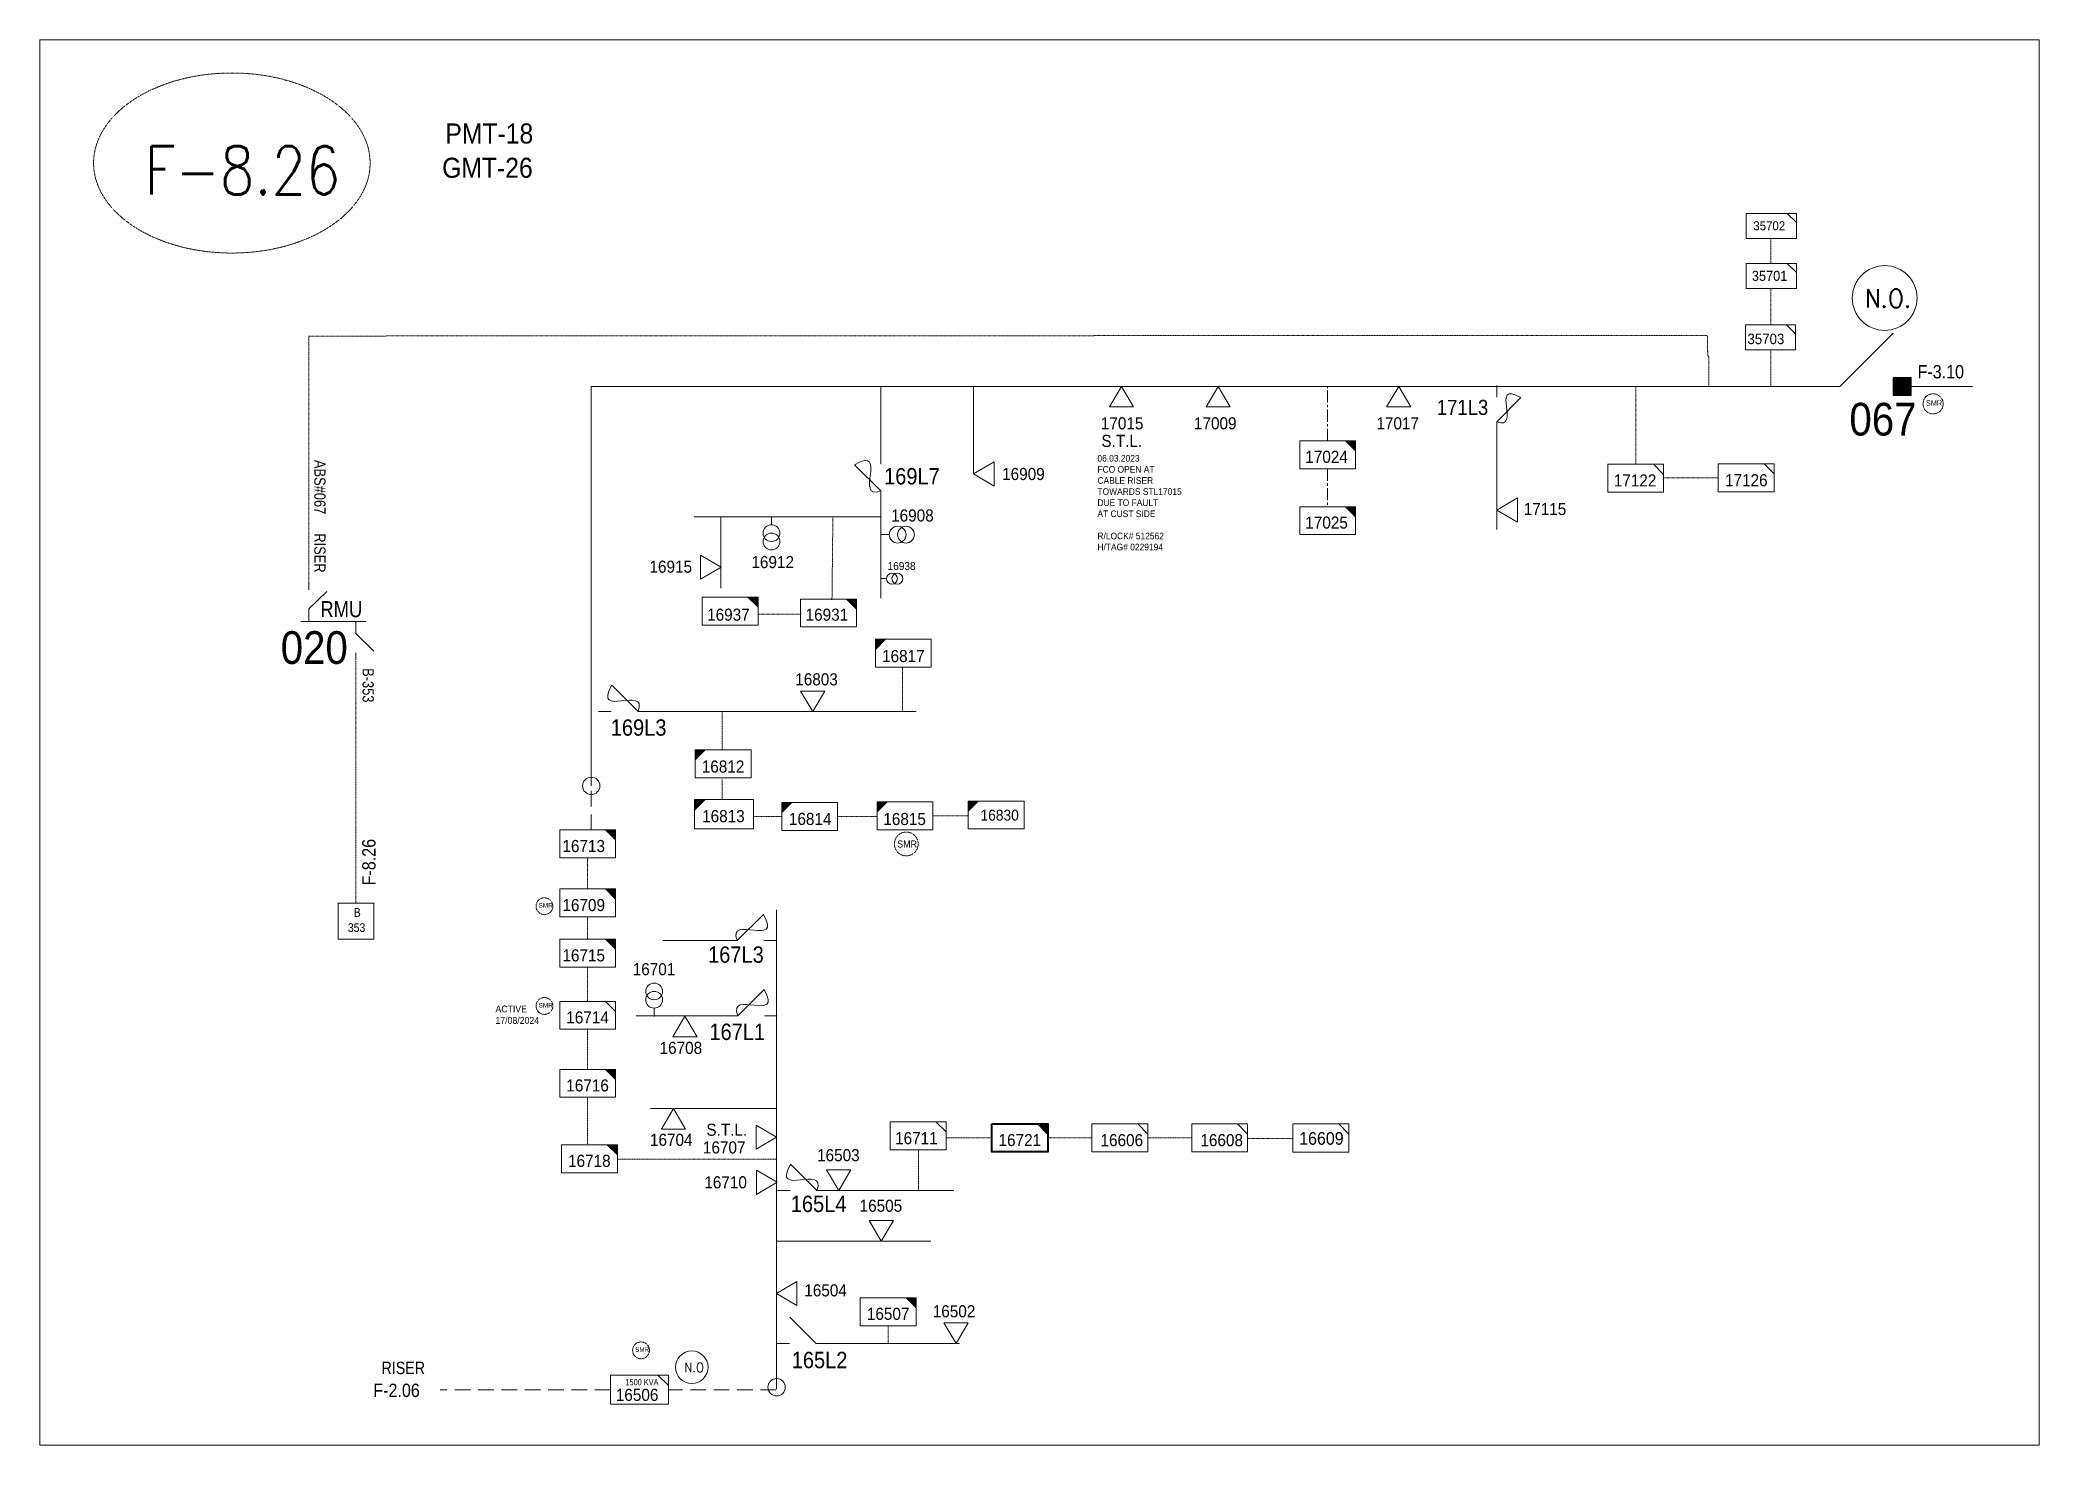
# Model space of a CAD drawing. Header units: metres. Extents: x 65984 to 144644, y -19036 to 23726.
# Drawn here: x 96246 to 97126, y -2596 to -1977 of the extents above; entities that cross this region are included whole.
import ezdxf
from ezdxf.enums import TextEntityAlignment as Align

# ---------------------------------------------------------------- set-up
doc = ezdxf.new("R2010")
doc.units = ezdxf.units.M
doc.header["$MEASUREMENT"] = 0
for name, pattern in [('( Center )', [2, 1.25, -0.25, 0.25, -0.25]), ('DGN Style 2', [0.023128, 0, -0.023128]), ('DGN Style 3', [0.013877, 0, -0.013877]), ('HIDDEN2', [2381.25, 1587.5, -793.75])]:
    doc.linetypes.add(name, pattern=pattern)
doc.layers.get('0').update_dxf_attribs({"color": 95, "lineweight": 40})
for name, color, linetype, lineweight in [('ABS', 7, 'Continuous', 40), ('ABS NUMBER', 112, 'Continuous', 30), ('d_eos', 111, 'Continuous', 40), ('d_eos no', 121, 'Continuous', 40), ('d_fco', 5, 'Continuous', 40), ('d_fco text', 95, 'Continuous', 40), ('d_oh branch', 94, 'Continuous', 40), ('d_switch', 95, 'Continuous', 40), ('d_tf', 1, 'Continuous', 40), ('d_tf no', 6, 'Continuous', 40), ('d_tf_200', 1, 'Continuous', 40), ('d_ug cable', 95, 'Continuous', 40), ('d_ug main line', 95, 'Continuous', 40), ('FDR  1  05', 172, 'Continuous', 40), ('fedr no', 95, 'Continuous', 40), ('GRID STATION  04', 7, 'Continuous', 40), ('Level 37', 7, 'Continuous', 0), ('O H MAIN FEEDER', 4, 'Continuous', 100), ('SW N O', 114, 'Continuous', 30)]:
    doc.layers.add(name, color=color, linetype=linetype, lineweight=lineweight)
doc.styles.add('NASKHF', font='naskhf.shx', dxfattribs={"height": 8})
doc.styles.add('Style-Arial', font='arial.ttf')
doc.styles.add('Style-ENGINEERING', font='ENGINEERING.shx')
doc.styles.add('Style-msdefault', font='msdefault.shx')
doc.styles.add('Style-STANDARD', font='STANDARD.shx')

msp = doc.modelspace()

# ---------------------------------------------------------------- texts
at = {"layer": 'ABS NUMBER', "color": 2, "lineweight": 13, "style": 'Style-Arial', "width": 0.88}
msp.add_text('067', height=14.4, dxfattribs=at).set_placement((97072.4, -2151.5), align=Align.RIGHT)
at = {"layer": 'd_eos no', "color": 7, "linetype": 'Continuous', "lineweight": 13, "style": 'Style-Arial', "width": 0.88}
for s, p in [('PMT-18', (96424.84, -2014.12)), ('GMT-26', (96423.41, -2029.21))]:
    msp.add_text(s, height=8.843, dxfattribs=at).set_placement(p, align=Align.TOP_LEFT)
msp.add_text('020', height=14.4, dxfattribs=at).set_placement((96352.35, -2252.03))
at = {"layer": 'd_fco text', "color": 234, "linetype": 'Continuous', "lineweight": 13, "style": 'Style-msdefault', "width": 0.916667}
msp.add_text('171L3', height=6.647, rotation=360, dxfattribs=at).set_placement((96883.89, -2142.44), align=Align.RIGHT)
at = {"layer": 'd_fco text', "color": 7, "linetype": 'Continuous', "lineweight": 13, "char_height": 7.1971, "style": 'NASKHF'}
for s, insert, attachment_point, rotation in [('\\Fmsdefault;\\H1x;\\W0.916667;169L7', (96617.93, -2173.12), 7, 359.99999), ('\\Fmsdefault;\\H1x;\\W0.916667;169L3', (96522.15, -2283.74), 9, 0.00001), ('\\Fmsdefault;\\H1x;\\W0.916667;165L4', (96576.86, -2493.42), 7, 359.99999)]:
    msp.add_mtext(s, dxfattribs=dict(at, insert=insert, attachment_point=attachment_point, rotation=rotation))
at = {"layer": 'd_fco text', "color": 234, "linetype": 'Continuous', "lineweight": 13, "char_height": 7.1971, "attachment_point": 7, "rotation": 359.99999, "style": 'NASKHF'}
for s, insert in [('\\Fmsdefault;\\H1x;\\W0.916667;167L3', (96540.45, -2383.68)), ('\\Fmsdefault;\\H1x;\\W0.916667;167L1', (96541.04, -2417.68)), ('\\Fmsdefault;\\H1x;\\W0.916667;165L2', (96577.27, -2562.15))]:
    msp.add_mtext(s, dxfattribs=dict(at, insert=insert))
at = {"layer": 'd_switch', "color": 2, "linetype": 'Continuous', "lineweight": 13, "style": 'Style-msdefault', "width": 0.9}
for s, p in [('F-3.10', (97072.85, -2120.46)), ('F-2.06', (96393.1, -2568.87))]:
    msp.add_text(s, height=5.882, rotation=359.99996, dxfattribs=at).set_placement(p, align=Align.TOP_LEFT)
at = {"layer": 'd_switch', "color": 120, "linetype": 'Continuous', "lineweight": 13, "style": 'Style-msdefault', "width": 0.9}
msp.add_text('F-8.26', height=5.882, rotation=90, dxfattribs=at).set_placement((96388.2, -2349.53), align=Align.TOP_LEFT)
at = {"layer": 'd_switch', "color": 7, "linetype": 'Continuous', "lineweight": 13, "style": 'Style-ENGINEERING', "width": 0.857143}
msp.add_text('RISER', height=5.469, rotation=360, dxfattribs=at).set_placement((96415.88, -2559.19), align=Align.TOP_RIGHT)
at = {"layer": 'd_switch', "color": 7, "linetype": 'Continuous', "lineweight": 13, "ltscale": 0.666667, "style": 'Style-ENGINEERING', "width": 0.857143}
msp.add_text('1500 KVA', height=2.734, rotation=360, dxfattribs=at).set_placement((96518.64, -2566.85), align=Align.TOP_RIGHT)
at = {"layer": 'd_tf no', "color": 234, "linetype": 'Continuous', "lineweight": 13, "style": 'Style-msdefault', "width": 0.945946}
for s, height, p in [('35702', 3.987, (97000.57, -2057.18)), ('35701', 4.43, (96999.94, -2078.99)), ('35703', 4.613, (96997.98, -2106.66)), ('17015', 5.328, (96713.35, -2143.46)), ('17009', 5.328, (96754.34, -2143.46)), ('17017', 5.328, (96834.65, -2143.46)), ('S.T.L.', 5.328, (96713.59, -2151.19)), ('17024', 5.328, (96803.35, -2158.19)), ('16909', 5.328, (96669.91, -2165.77)), ('17122', 5.328, (96939.13, -2168.6)), ('17126', 5.328, (96988.1, -2168.5)), ('17115', 5.328, (96899.49, -2181.17)), ('16908', 5.328, (96621.04, -2184.02)), ('17025', 5.328, (96803.35, -2187.15)), ('16915', 5.328, (96514.67, -2206.57)), ('16912', 5.328, (96559.54, -2204.53)), ('16938', 3.496, (96619.51, -2207.2)), ('16937', 5.328, (96540.04, -2227.69)), ('16931', 5.328, (96583.39, -2227.7)), ('16713', 5.328, (96476.35, -2329.53)), ('16715', 5.328, (96476.35, -2377.65)), ('16708', 5.328, (96519.12, -2418.38)), ('16716', 5.328, (96478.05, -2434.92)), ('S.T.L.', 5.328, (96539.72, -2454.42)), ('16704', 5.328, (96514.89, -2458.85)), ('16707', 5.328, (96538.2, -2462.22)), ('16718', 5.328, (96478.82, -2468.12)), ('16503', 5.328, (96588.45, -2465.63)), ('16710', 5.328, (96538.82, -2477.56)), ('16505', 5.328, (96607.17, -2487.88)), ('16504', 5.328, (96582.82, -2525.12)), ('16507', 5.328, (96610.36, -2535.46)), ('16502', 5.328, (96639.36, -2534.34))]:
    msp.add_text(s, height=height, dxfattribs=at).set_placement(p, align=Align.TOP_LEFT)
at = {"layer": 'd_tf no', "color": 1, "linetype": 'Continuous', "lineweight": 40, "style": 'Style-msdefault', "width": 0.945946}
for height, p in [(2.446, (97076.57, -2135.95)), (3.103, (96623.72, -2329.76)), (2.038, (96465.85, -2357.33)), (2.038, (96465.85, -2401.26)), (2.038, (96508.34, -2552.85))]:
    msp.add_text('SMR', height=height, dxfattribs=at).set_placement(p, align=Align.TOP_LEFT)
at = {"layer": 'd_tf no', "color": 234, "linetype": 'Continuous', "lineweight": 13, "style": 'Style-msdefault', "width": 0.945946}
for s, height, p in [('16817', 5.328, (96635.78, -2245.91)), ('16803', 5.328, (96597.58, -2256.16)), ('16812', 5.328, (96556.43, -2294.54)), ('16813', 5.328, (96556.58, -2316.37)), ('16814', 5.328, (96594.79, -2317.61)), ('16830', 4.795, (96677.24, -2316.21)), ('16711', 5.328, (96641.53, -2458.12)), ('16606', 5.328, (96731.95, -2459)), ('16608', 5.328, (96775.92, -2459)), ('16609', 5.56, (96820.22, -2458.13))]:
    msp.add_text(s, height=height, dxfattribs=at).set_placement(p, align=Align.TOP_RIGHT)
at = {"layer": 'd_tf no', "color": 2, "linetype": 'Continuous', "lineweight": 13, "style": 'Style-msdefault', "width": 0.945946}
msp.add_text('16815', height=5.328, dxfattribs=at).set_placement((96636.34, -2317.64), align=Align.TOP_RIGHT)
for s, p in [('16709', (96476.35, -2355.51)), ('16714', (96478.05, -2404.98)), ('16506', (96499.85, -2571.13))]:
    msp.add_text(s, height=5.328, dxfattribs=at).set_placement(p, align=Align.TOP_LEFT)
at = {"layer": 'd_tf no', "color": 234, "linetype": 'Continuous', "lineweight": 13, "style": 'Style-msdefault', "width": 0.945946}
msp.add_text('16701', height=5.328, dxfattribs=at).set_placement((96507.29, -2389.06))
at = {"layer": 'd_tf no', "color": 234, "linetype": 'Continuous', "lineweight": 40, "style": 'Style-msdefault', "width": 0.945946}
msp.add_text('16721', height=5.328, dxfattribs=at).set_placement((96668.32, -2458.97), align=Align.TOP_LEFT)
at = {"layer": 'd_tf no', "color": 121, "linetype": 'Continuous', "lineweight": 40, "insert": (96446.89, -2402.4), "char_height": 3.0304, "attachment_point": 1, "style": 'NASKHF'}
msp.add_mtext('\\Fmsdefault;\\H1x;\\W0.945946;ACTIVE\\P17/08/2024', dxfattribs=at)
at = {"layer": 'd_ug cable', "color": 2, "linetype": 'Continuous', "lineweight": 0, "insert": (96711.86, -2160.05), "char_height": 2.9302, "attachment_point": 1, "style": 'NASKHF'}
msp.add_mtext('\\Fmsdefault;\\H1x;\\W0.945946;06.03.2023\\PFCO OPEN AT \\PCABLE RISER \\PTOWARDS STL17015 \\PDUE TO FAULT \\PAT CUST SIDE\\P\\PR/LOCK# 512562\\PH/TAG# 0229194', dxfattribs=at)
at = {"layer": 'fedr no', "color": 6, "linetype": 'Continuous', "lineweight": 13, "style": 'Style-STANDARD', "width": 0.909091}
msp.add_text('F-8.26', height=21.277, dxfattribs=at).set_placement((96335.47, -2034.78), align=Align.MIDDLE_CENTER)
at = {"layer": 'GRID STATION  04', "color": 120, "linetype": 'Continuous', "lineweight": 13, "style": 'Style-msdefault', "width": 0.888889}
for s, height, p in [('353', 3.857, (96381.91, -2366.19)), ('B', 3.86, (96384.52, -2359.52))]:
    msp.add_text(s, height=height, dxfattribs=at).set_placement(p, align=Align.TOP_LEFT)
at = {"layer": 'Level 37', "color": 7, "linetype": 'Continuous', "lineweight": 13, "style": 'Style-ENGINEERING', "width": 0.857143}
for s, p in [('ABS#067', (96372.07, -2162.25)), ('RISER', (96372.07, -2194.55)), ('B-353', (96393.31, -2253.9))]:
    msp.add_text(s, height=4.939, rotation=270, dxfattribs=at).set_placement(p, align=Align.TOP_LEFT)
at = {"layer": 'Level 37', "color": 7, "linetype": 'Continuous', "lineweight": 13, "style": 'Style-msdefault', "width": 0.86}
msp.add_text('RMU', height=7.056, rotation=359.99963, dxfattribs=at).set_placement((96388.26, -2231.45), align=Align.RIGHT)

# ---------------------------------------------------------------- blocks, each defined once
blk = doc.blocks.new('*U1108')
at = {"layer": 'd_eos', "color": 7, "linetype": 'Continuous', "lineweight": 13, "ltscale": 0.780946}
for p, q in [((-10.92, 12.05), (-10.92, 14.82)), ((-10.92, 4.75), (-4.06, 11.41)), ((-10.93, 0.2), (-10.93, 4.75)), ((-13.93, -0.16), (10.87, -0.16)), ((7.07, -0.16), (7.07, -4.72)), ((7.08, -4.72), (13.94, -11.38)), ((7.07, -12.02), (7.07, -14.78))]:
    blk.add_line(p, q, dxfattribs=at)
at = {"layer": 'd_ug cable', "color": 7, "linetype": 'DGN Style 2', "lineweight": 13, "flags": 128}
blk.add_lwpolyline([(7.07, -14.78), (7.07, -14.78)], close=True, dxfattribs=at)
blk = doc.blocks.new('ABS2_1_1')
at = {"color": 0, "linetype": 'ByBlock', "lineweight": -2, "ltscale": 500}
for q in [(-29900, 43500), (0, 0)]:
    blk.add_line((0, 13600), q, dxfattribs=at)
at = {"color": 0, "linetype": 'ByBlock', "lineweight": -2, "ltscale": 500, "flags": 128}
for points in [[(5000, 43600), (-5000, 43600), (-5000, 53600), (5000, 53600)], [(3791, 49653), (3791, 49653), (3791, 49653)]]:
    blk.add_lwpolyline(points, close=True, dxfattribs=at)
at = {"color": 0, "linetype": 'ByBlock', "lineweight": -2, "ltscale": 500}
for points in [[(5000, 43600), (-5000, 43600), (5000, 53600), (-5000, 53600)], [(3791, 49653), (3791, 49653), (3791, 49653)]]:
    blk.add_solid(points, dxfattribs=at)
blk = doc.blocks.new('TF_8')
at = {"color": 0, "linetype": 'ByBlock', "lineweight": -2}
blk.add_line((6.3, 4.95), (9.9, 1.35), dxfattribs=at)
blk.add_3dface([(-10.1, 4.95), (9.9, 4.95), (9.9, -5.05), (-10.1, -5.05)], dxfattribs=at)
blk = doc.blocks.new('*U1109')
at = {"layer": 'd_fco', "color": 234, "linetype": 'Continuous', "lineweight": 13}
blk.add_line((-4.6, 4.21), (-10.13, 4.21), dxfattribs=at)
at = {"layer": 'd_fco', "color": 234, "linetype": 'Continuous', "lineweight": 13, "extrusion": (0, 0, -1), "flags": 128}
blk.add_lwpolyline([(-13.02, 4.21), (-7.07, 4.21), (4.4, -7.26)], dxfattribs=at)
at = {"layer": 'd_fco', "color": 234, "linetype": 'Continuous', "lineweight": 13}
blk.add_open_spline([(-4.4, -7.26), (-13, 7.69), (11.58, -7.67), (7.07, 4.21)], degree=3, dxfattribs=at)
blk = doc.blocks.new('exist.us-1000kva')
at = {"color": 0, "linetype": 'ByBlock', "lineweight": -2, "flags": 128}
blk.add_lwpolyline([(40, 12.9), (32.8, 20), (40, 20)], close=True, dxfattribs=at)
at = {"color": 0, "linetype": 'ByBlock', "lineweight": -2, "extrusion": (0, 0, -1)}
blk.add_solid([(-40, 12.9), (-32.8, 20), (-40, 20)], dxfattribs=at)
at = {"color": 0, "linetype": 'ByBlock', "lineweight": -2, "xscale": 2, "yscale": 2}
blk.add_blockref('TF_8', (20.2, 10.1), dxfattribs=at)
blk = doc.blocks.new('TFU_108')
at = {"layer": 'd_tf_200', "color": 234, "linetype": 'Continuous', "lineweight": 13}
blk.add_line((0, 10), (0, 0), dxfattribs=at)
for centre in [(0, 30), (0, 20)]:
    blk.add_circle(centre, 10, dxfattribs=at)
blk = doc.blocks.new('*U1012')
at = {"layer": 'd_fco', "color": 7, "linetype": 'Continuous', "lineweight": 13}
blk.add_line((-4.6, 4.21), (-10.13, 4.21), dxfattribs=at)
at = {"layer": 'd_fco', "color": 7, "linetype": 'Continuous', "lineweight": 13, "flags": 128}
blk.add_lwpolyline([(13.02, 4.21), (7.07, 4.21), (-4.4, -7.26)], dxfattribs=at)
at = {"layer": 'd_fco', "color": 7, "linetype": 'Continuous', "lineweight": 13}
blk.add_open_spline([(-4.4, -7.26), (-13, 7.69), (11.58, -7.67), (7.07, 4.21)], degree=3, dxfattribs=at)
blk = doc.blocks.new('*U1111')
at = {"layer": 'd_fco', "color": 234, "linetype": 'Continuous', "lineweight": 13}
blk.add_line((-4.23, -4.01), (-8.1, -4.01), dxfattribs=at)
at = {"layer": 'd_fco', "color": 234, "linetype": 'Continuous', "lineweight": 13, "flags": 128}
blk.add_lwpolyline([(8.1, -4.01), (3.94, -4.01), (-4.09, 4.02)], dxfattribs=at)
blk = doc.blocks.new('TRA1_871')
at = {"layer": 'd_tf', "color": 234, "linetype": 'Continuous', "lineweight": 13, "ltscale": 0.000310849, "flags": 128}
blk.add_lwpolyline([(10, -17), (0, 0), (-10, -17)], close=True, dxfattribs=at)
blk = doc.blocks.new('TRA1_870')
at = {"layer": 'd_tf', "color": 234, "linetype": 'Continuous', "lineweight": 13, "ltscale": 0.000310849, "xscale": 1.000046566207833, "yscale": 1.000046566207833, "zscale": 1.000046566207833, "rotation": 180}
blk.add_blockref('TRA1_871', (0, 0), dxfattribs=at)
blk = doc.blocks.new('*U2638')
at = {"layer": 'FDR  1  05', "color": 234, "linetype": 'Continuous', "lineweight": 13, "flags": 128}
blk.add_lwpolyline([(20, 10), (20, 2.8), (12.8, 10)], close=True, dxfattribs=at)
at = {"layer": 'FDR  1  05', "color": 234, "linetype": 'Continuous', "lineweight": 13, "xscale": 2, "yscale": 2, "rotation": 359.9999999999999}
blk.add_blockref('TF_8', (0.2, 0.1), dxfattribs=at)
blk = doc.blocks.new('TRA1_873')
at = {"layer": 'd_tf', "color": 234, "linetype": 'Continuous', "lineweight": 13, "ltscale": 0.000372686, "extrusion": (0, 0, -1), "flags": 128}
blk.add_lwpolyline([(-10, -17), (0, 0), (10, -17)], close=True, dxfattribs=at)
blk = doc.blocks.new('TRA1_872')
at = {"layer": 'd_tf', "color": 234, "linetype": 'Continuous', "lineweight": 13, "ltscale": 0.000372686, "xscale": 1.000046566207833, "yscale": 1.000046566207833, "zscale": 1.000046566207833, "rotation": 180}
blk.add_blockref('TRA1_873', (0, 0), dxfattribs=at)
blk = doc.blocks.new('TRA1_875')
at = {"layer": 'd_tf', "color": 234, "linetype": 'Continuous', "lineweight": 13, "ltscale": 0.000372535, "flags": 128}
blk.add_lwpolyline([(10, -17), (0, 0), (-10, -17)], close=True, dxfattribs=at)
blk = doc.blocks.new('TRA1_874')
at = {"layer": 'd_tf', "color": 234, "linetype": 'Continuous', "lineweight": 13, "ltscale": 0.000372535, "xscale": 1.000046566207834, "yscale": 1.000046566207834, "zscale": 1.000046566207834, "rotation": 180}
blk.add_blockref('TRA1_875', (0, 0), dxfattribs=at)
blk = doc.blocks.new('*U3823')
at = {"layer": 'SW N O', "color": 3, "lineweight": 13}
blk.add_circle((0.01, 0.01), 4.97, dxfattribs=at)
at = {"layer": 'SW N O', "color": 3, "lineweight": 13, "style": 'Style-STANDARD'}
blk.add_text('N.O', height=2.833, dxfattribs=at).set_placement((0.75, -0.05), align=Align.MIDDLE_CENTER)
blk = doc.blocks.new('*U4073')
at = {"layer": 'SW N O', "color": 3, "lineweight": 13, "ltscale": 0.426762}
blk.add_circle((0, 0), 16.8, dxfattribs=at)
at = {"layer": 'SW N O', "color": 3, "lineweight": 13, "style": 'Style-STANDARD'}
blk.add_text('N.O.', height=9.6, dxfattribs=at).set_placement((1.7, -0.2), align=Align.MIDDLE_CENTER)

# ---------------------------------------------------------------- linework, layer by layer
at = {"layer": 'd_oh branch', "color": 234, "linetype": 'Continuous', "lineweight": 13}
for p, q in [((96657.32, -2168.42), (96657.31, -2129.91)), ((96887.61, -2192.79), (96887.61, -2148.59)), ((96534.27, -2187.32), (96616.53, -2187.32)), ((96514.03, -2273.04), (96632.06, -2273.03)), ((96520.59, -2373.85), (96550.63, -2373.85)), ((96508.75, -2406.91), (96547.56, -2406.91)), ((96570.65, -2447.68), (96515.11, -2447.68)), ((96648.64, -2483.83), (96588.05, -2483.83)), ((96570.65, -2506.08), (96638.58, -2506.08)), ((96591.67, -2551.22), (96651.08, -2551.22))]:
    msp.add_line(p, q, dxfattribs=at)
at = {"layer": 'd_oh branch', "color": 234, "linetype": 'Continuous', "lineweight": 13, "flags": 128}
for points in [[(96616.53, -2178.9), (96616.52, -2223.04)], [(96546.08, -2187.32), (96546.08, -2218.67)]]:
    msp.add_lwpolyline(points, dxfattribs=at)
at = {"layer": 'd_ug cable', "color": 234, "linetype": 'DGN Style 3', "lineweight": 13}
for p, q in [((96595.4, -2187.73), (96595, -2223.91)), ((96562.49, -2230.19), (96581.38, -2230.19)), ((96487.46, -2351.1), (96487.46, -2337.41)), ((96487.46, -2373.24), (96487.46, -2363.39)), ((96487.46, -2400.57), (96487.46, -2385.53)), ((96487.46, -2430.51), (96487.46, -2412.86)), ((96487.46, -2442.8), (96487.46, -2463.71)), ((96665.44, -2460.7), (96645.2, -2460.7)), ((96690.02, -2460.7), (96709.41, -2460.7)), ((96733.99, -2460.7), (96753.38, -2460.7)), ((96777.78, -2460.9), (96797.83, -2460.9)), ((96633.15, -2483.83), (96633.15, -2465.94)), ((96619.77, -2543.34), (96619.77, -2551.31))]:
    msp.add_line(p, q, dxfattribs=at)
at = {"layer": 'd_ug cable', "color": 234, "linetype": 'HIDDEN2', "lineweight": 13, "ltscale": 0.00432}
msp.add_line((96497.54, -2571.53), (96422.56, -2571.53), dxfattribs=at)
at = {"layer": 'd_ug cable', "color": 234, "linetype": 'DGN Style 3', "lineweight": 13, "flags": 128}
for points in [[(97008.22, -2075.71), (97008.22, -2064.77)], [(97008.22, -2102.59), (97008.22, -2086.77)], [(96981, -2129.91), (96981, -2116.54), (96980.47, -2116.54), (96980.46, -2107.41), (96364.66, -2107.7), (96364.69, -2216.17)], [(97008.22, -2129.91), (97008.22, -2113.81)], [(96948.91, -2129.91), (96948.91, -2164.17)], [(96961.26, -2170.12), (96985.29, -2170.12)], [(96626.06, -2253.48), (96626.06, -2273.03)], [(96546.71, -2273.04), (96546.71, -2289.76)], [(96546.71, -2302.96), (96546.71, -2311.68)], [(96560.44, -2319.21), (96572.82, -2319.21)], [(96597.46, -2319.21), (96614.85, -2319.21)], [(96639.29, -2318.89), (96654.94, -2318.89)], [(96500.52, -2470.09), (96570.65, -2470.09)]]:
    msp.add_lwpolyline(points, dxfattribs=at)
at = {"layer": 'd_ug cable', "color": 120, "linetype": 'DGN Style 3', "lineweight": 13, "flags": 128}
msp.add_lwpolyline([(96385.43, -2250.69), (96385.45, -2357.42)], dxfattribs=at)
at = {"layer": 'd_ug cable', "color": 234, "linetype": 'HIDDEN2', "lineweight": 13, "ltscale": 0.00432}
for points in [[(96489.01, -2325.12), (96489.01, -2305.71)], [(96570.39, -2571.53), (96522.97, -2571.53)]]:
    msp.add_lwpolyline(points, dxfattribs=at)
at = {"layer": 'd_ug cable', "color": 2, "linetype": 'DGN Style 3', "lineweight": 13}
for centre, radius in [((97079.69, -2137.56), 4.44), ((96627.71, -2331.29), 5.25), ((96468.44, -2358.68), 3.7), ((96468.44, -2402.6), 3.7), ((96510.94, -2554.19), 3.7)]:
    msp.add_circle(centre, radius, dxfattribs=at)
at = {"layer": 'd_ug main line', "color": 234, "linetype": '( Center )', "lineweight": 13, "ltscale": 4.2336}
msp.add_line((96813.18, -2153.87), (96813.18, -2129.91), dxfattribs=at)
at = {"layer": 'd_ug main line', "color": 234, "linetype": '( Center )', "lineweight": 13, "ltscale": 4.2336, "flags": 128}
msp.add_lwpolyline([(96813.18, -2166.16), (96813.18, -2182.83)], dxfattribs=at)
at = {"layer": 'fedr no', "color": 82, "linetype": 'DGN Style 3', "lineweight": 13, "true_color": 0x1dc70e}
msp.add_ellipse((96330.84, -2031.54), major_axis=(60.86, 0), ratio=0.651175, dxfattribs=at)
at = {"layer": 'GRID STATION  04', "color": 120, "linetype": 'Continuous', "lineweight": 13, "ltscale": 0.63068, "flags": 128}
msp.add_lwpolyline([(96377.58, -2373.17), (96377.58, -2357.42), (96393.32, -2357.42), (96393.32, -2373.17)], close=True, dxfattribs=at)
at = {"layer": 'O H MAIN FEEDER', "color": 234, "lineweight": 13, "ltscale": 43.2}
for p, q in [((97028.65, -2129.91), (96489.01, -2129.91)), ((96489.01, -2305.71), (96489.01, -2129.91)), ((96616.53, -2158.56), (96616.52, -2129.91)), ((96570.65, -2447.68), (96570.65, -2360.26)), ((96570.65, -2571.2), (96570.65, -2447.68))]:
    msp.add_line(p, q, dxfattribs=at)
at = {"layer": 'O H MAIN FEEDER', "color": 120, "lineweight": 13, "ltscale": 43.2}
msp.add_line((97097, -2129.91), (97070.03, -2129.91), dxfattribs=at)
at = {"layer": 'O H MAIN FEEDER', "color": 140, "linetype": 'Continuous', "lineweight": 13, "flags": 128}
msp.add_lwpolyline([(96246.38, -1977.38), (97126.32, -1977.38), (97126.32, -2595.88), (96246.38, -2595.88)], close=True, dxfattribs=at)
at = {"layer": 'O H MAIN FEEDER', "color": 234, "lineweight": 13, "ltscale": 0.70316}
msp.add_circle((96489.01, -2305.71), 3.82, dxfattribs=at)
at = {"layer": 'O H MAIN FEEDER', "color": 234, "lineweight": 13, "ltscale": 43.2}
msp.add_circle((96570.65, -2570.44), 3.82, dxfattribs=at)

# ---------------------------------------------------------------- block references
at = {"layer": 'ABS', "color": 2, "linetype": 'Continuous', "lineweight": 13, "ltscale": 1.170551, "xscale": 0.0007842704371776845, "yscale": 0.0007842704371776845, "zscale": 0.0005193689142128212, "rotation": 269.9999928006755}
msp.add_blockref('ABS2_1_1', (97028, -2129.91), dxfattribs=at)
at = {"layer": 'd_eos', "color": 7, "linetype": 'Continuous', "lineweight": 13, "ltscale": 0.780946, "xscale": 1.152550147993429, "yscale": 1.152550147993429, "zscale": 1.152550147993429}
msp.add_blockref('*U1108', (96377.28, -2233.25), dxfattribs=at)
at = {"layer": 'd_fco', "color": 234, "linetype": 'Continuous', "lineweight": 13, "extrusion": (0, 0, -1), "xscale": 0.9265469129975201, "yscale": 0.9265469129975201, "zscale": 0.9265469129975201, "rotation": 269.9999999969509}
msp.add_blockref('*U1109', (-96891.51, -2138.89), dxfattribs=at)
at = {"layer": 'd_fco', "color": 7, "linetype": 'Continuous', "lineweight": 13, "xscale": 1.008, "yscale": 1.008, "zscale": 1.008, "rotation": 269.9999871163098}
msp.add_blockref('*U1012', (96612.28, -2168.77), dxfattribs=at)
at = {"layer": 'd_fco', "color": 7, "linetype": 'Continuous', "lineweight": 13, "extrusion": (0, 0, -1), "xscale": 1.008, "yscale": 1.008, "zscale": 1.008, "rotation": 179.9999871163098}
for p in [(-96502.51, -2268.72), (-96581.22, -2479.58)]:
    msp.add_blockref('*U1012', p, dxfattribs=at)
at = {"layer": 'd_fco', "color": 234, "linetype": 'Continuous', "lineweight": 13, "xscale": 1.008, "yscale": 1.008, "zscale": 1.008, "rotation": 179.9999871163098}
for p in [(96560.4, -2369.6), (96560.68, -2402.67)]:
    msp.add_blockref('*U1109', p, dxfattribs=at)
at = {"layer": 'd_fco', "color": 234, "linetype": 'Continuous', "lineweight": 13, "xscale": 1.44, "yscale": 1.44, "zscale": 1.44}
msp.add_blockref('*U1111', (96582.37, -2545.45), dxfattribs=at)
at = {"layer": 'd_tf', "color": 234, "linetype": 'Continuous', "lineweight": 13, "ltscale": 0.000310849, "xscale": 0.5327999999999999, "yscale": 0.5327999999999999, "zscale": 0.5327999999999999}
for p, rotation in [((96722.44, -2129.87), 180), ((96764.99, -2129.87), 180), ((96844.47, -2129.87), 180), ((96657.33, -2168.42), 269.9999999999999), ((96887.63, -2184.3), 269.9999999999999), ((96546.17, -2209.42), 89.99999999999997)]:
    msp.add_blockref('TRA1_870', p, dxfattribs=dict(at, rotation=rotation))
at = {"layer": 'd_tf', "color": 234, "linetype": 'Continuous', "lineweight": 13, "ltscale": 0.000372686, "extrusion": (0, 0, -1), "xscale": 0.5327999999999999, "yscale": 0.5327999999999999, "zscale": 0.5327999999999999}
for p, rotation in [((-96586.54, -2273.02), 359.9999999999999), ((-96570.64, -2460.34), 269.9999999999999), ((-96570.81, -2480.24), 269.9999999999999)]:
    msp.add_blockref('TRA1_872', p, dxfattribs=dict(at, rotation=rotation))
at = {"layer": 'd_tf', "color": 234, "linetype": 'Continuous', "lineweight": 13, "ltscale": 0.000372686, "xscale": 0.5327999999999999, "yscale": 0.5327999999999999, "zscale": 0.5327999999999999, "rotation": 179.9999999999999}
for p in [(96530.26, -2407.11), (96525.26, -2447.8)]:
    msp.add_blockref('TRA1_872', p, dxfattribs=at)
at = {"layer": 'd_tf', "color": 234, "linetype": 'Continuous', "lineweight": 13, "ltscale": 0.000372535, "xscale": 0.5327999999999999, "yscale": 0.5327999999999999, "zscale": 0.5327999999999999}
for p, rotation in [((96597.97, -2483.83), 359.9999999999999), ((96616.69, -2506.09), 359.9999999999999), ((96570.54, -2529.17), 270), ((96649.62, -2551.2), 359.9999999999999)]:
    msp.add_blockref('TRA1_874', p, dxfattribs=dict(at, rotation=rotation))
at = {"layer": 'd_tf_200', "color": 234, "linetype": 'Continuous', "lineweight": 13}
for p, xscale, yscale, zscale, rotation in [((96568.38, -2187.08), 0.3687225983912771, 0.3687225983912771, 0.3687225983912771, 179.9999999999998), ((96616.53, -2195.13), 0.3687225983912771, 0.3687225983912771, 0.3687225983912771, 269.9999999999998), ((96616.55, -2214.49), 0.2419188968045169, 0.2419188968045169, 0.2419188968045169, 269.9999999999998)]:
    msp.add_blockref('TFU_108', p, dxfattribs=dict(at, xscale=xscale, yscale=yscale, zscale=zscale, rotation=rotation))
at = {"layer": 'd_tf_200', "color": 234, "linetype": 'Continuous', "lineweight": 13, "extrusion": (0, 0, -1), "xscale": 0.3687225983912771, "yscale": 0.3687225983912771, "zscale": 0.3687225983912771, "rotation": 359.9999999999999}
msp.add_blockref('TFU_108', (-96516.72, -2407.25), dxfattribs=at)
at = {"layer": 'FDR  1  05', "color": 234, "linetype": 'Continuous', "lineweight": 13}
for name, p, xscale, yscale, zscale, rotation in [('TF_8', (97008.56, -2059.18), 1.106167795173833, 1.106167795173833, 0.5530838975869163, 359.9999999999999), ('TF_8', (97008.55, -2081.19), 1.106167795173833, 1.106167795173833, 0.5530838975869163, 359.9999999999999), ('TF_8', (97008.26, -2108.16), 1.102368836367782, 1.102368836367782, 0.4977755078282247, 359.9999999999999), ('exist.us-1000kva', (96800.89, -2166.16), 0.6145376639854626, 0.6145376639854626, 0.6145376639854626, 359.9999999999999), ('TF_8', (96948.87, -2170.25), 1.229075327970925, 1.229075327970925, 0.6145376639854626, 359.9999999999999), ('exist.us-1000kva', (96800.89, -2195.12), 0.6145376639854626, 0.6145376639854626, 0.6145376639854626, 359.9999999999999), ('exist.us-1000kva', (96638.73, -2253.48), 0.6145376639854626, -0.6145376639854626, 0.6145376639854626, 180), ('exist.us-1000kva', (96559.38, -2302.11), 0.6145376639854626, -0.6145376639854626, 0.6145376639854626, 180), ('exist.us-1000kva', (96560.42, -2324.67), 0.6495678784045722, -0.6495678784045722, 0.6145376639854626, 180), ('exist.us-1000kva', (96597.46, -2325.37), 0.6145376639854626, -0.6145376639854626, 0.6145376639854626, 180), ('exist.us-1000kva', (96679.56, -2324.68), 0.6149292493427166, -0.6149292493427166, 0.5530838975869163, 180), ('exist.us-1000kva', (96475.16, -2337.41), 0.6145376639854626, 0.6145376639854626, 0.6145376639854626, 359.9999999999999), ('exist.us-1000kva', (96475.16, -2385.53), 0.6145376639854626, 0.6145376639854626, 0.6145376639854626, 359.9999999999999), ('exist.us-1000kva', (96475.16, -2442.8), 0.6145376639854626, 0.6145376639854626, 0.6145376639854626, 359.9999999999999), ('TF_8', (96633.04, -2459.74), 1.229075327970925, 1.229075327970925, 0.6145376639854626, 359.9999999999999), ('TF_8', (96721.82, -2460.64), 1.229075327970925, 1.229075327970925, 0.6145376639854626, 359.9999999999999), ('TF_8', (96765.8, -2460.64), 1.229075327970925, 1.229075327970925, 0.6145376639854626, 359.9999999999999), ('TF_8', (96810.31, -2460.69), 1.238904065561331, 1.238904065561331, 0.5530838975869163, 359.9999999999999), ('exist.us-1000kva', (96475.94, -2476), 0.6145376639854626, 0.6145376639854626, 0.6145376639854626, 359.9999999999999), ('exist.us-1000kva', (96607.48, -2543.34), 0.6145376639854626, 0.6145376639854626, 0.6145376639854626, 359.9999999999999)]:
    msp.add_blockref(name, p, dxfattribs=dict(at, xscale=xscale, yscale=yscale, zscale=zscale, rotation=rotation))
at = {"layer": 'FDR  1  05', "color": 234, "linetype": 'Continuous', "lineweight": 13, "xscale": 0.6145376639854626, "yscale": 0.6145376639854626, "zscale": 0.6145376639854626}
for name, p in [('*U2638', (96997.43, -2170.1)), ('exist.us-1000kva', (96537.87, -2234.97)), ('exist.us-1000kva', (96581.22, -2235.78))]:
    msp.add_blockref(name, p, dxfattribs=at)
at = {"layer": 'FDR  1  05', "color": 2, "linetype": 'Continuous', "lineweight": 13, "zscale": 0.6145376639854626}
for name, p, xscale, yscale, rotation in [('exist.us-1000kva', (96639.44, -2325.04), 0.6145376639854626, -0.6145376639854626, 180), ('exist.us-1000kva', (96475.16, -2363.39), 0.6145376639854626, 0.6145376639854626, 359.9999999999999), ('TF_8', (96487.58, -2406.66), 1.229075327970925, 1.229075327970925, 359.9999999999999), ('TF_8', (96510.38, -2571.46), 1.271835467296042, 1.271835467296042, 359.9999999999999)]:
    msp.add_blockref(name, p, dxfattribs=dict(at, xscale=xscale, yscale=yscale, rotation=rotation))
at = {"layer": 'FDR  1  05', "color": 234, "linetype": 'Continuous', "lineweight": 40, "xscale": 0.6145376639854626, "yscale": 0.6145376639854626, "zscale": 0.6145376639854626, "rotation": 359.9999999999999}
msp.add_blockref('exist.us-1000kva', (96665.44, -2466.85), dxfattribs=at)
at = {"layer": 'SW N O', "color": 3, "lineweight": 13}
for name, p, xscale, yscale, zscale in [('*U4073', (97058.38, -2090.96), 0.8502244249965388, 0.8502244249965388, 0.8502244249965388), ('*U3823', (96533.27, -2561.64), 1.44, 1.44, 1.44)]:
    msp.add_blockref(name, p, dxfattribs=dict(at, xscale=xscale, yscale=yscale, zscale=zscale))

msp.set_redraw_order([(e.dxf.handle, doc.entitydb.next_handle()) for e in msp.query("TEXT MTEXT ATTDEF DIMENSION ARC_DIMENSION")])  # texts and dimensions are drawn at this point

doc.saveas('drawing.dxf')
